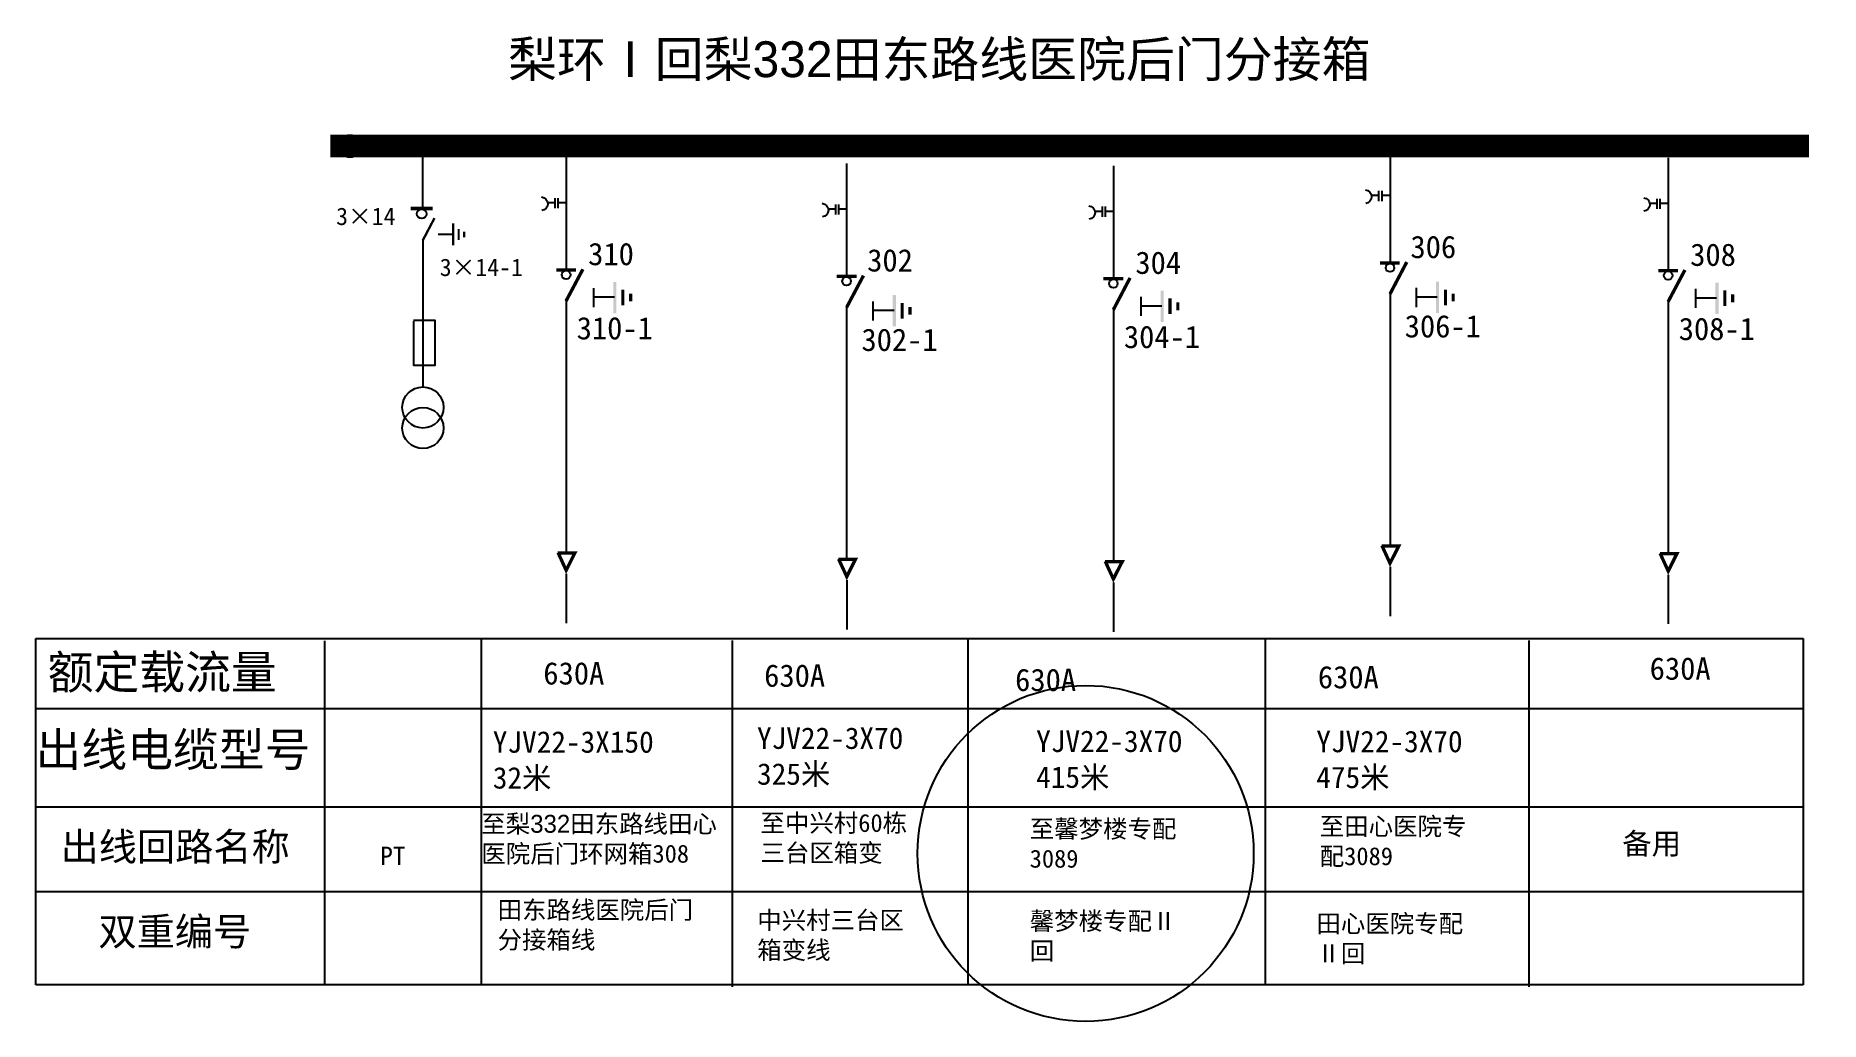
# Model space of a CAD drawing. Extents: x 149 to 870, y -471 to -13.
# Drawn here: x 719.9 to 869.3, y -366.7 to -284.2 of the extents above; entities that cross this region are included whole.
import ezdxf

# ---------------------------------------------------------------- set-up
doc = ezdxf.new("R2010")
doc.units = 0
doc.header["$LTSCALE"] = 0.774411
doc.linetypes.add('CENTER', pattern=[50.8, 31.75, -6.35, 6.35, -6.35])
doc.layers.get('0').update_dxf_attribs({"linetype": 'CONTINUOUS'})
doc.layers.add('2', color=7, linetype='CONTINUOUS')
doc.styles.add('hztxt_txtstyle_0.00_0_0', font='', dxfattribs={"bigfont": 'hztxt.shx'})
doc.styles.add('hztxt_txtstyle_1.88_0_0', font='simkai.ttf', dxfattribs={"height": 1.875})
doc.styles.add('hztxt_txtstyle_2.34_0_0', font='simkai.ttf', dxfattribs={"height": 2.34375})
doc.styles.add('hztxt_txtstyle_2.70_0_0', font='simkai.ttf', dxfattribs={"height": 2.7})
doc.styles.add('hztxt_txtstyle_2.81_0_0', font='simkai.ttf', dxfattribs={"height": 2.8125})
doc.styles.get('hztxt_txtstyle_0.00_0_0').set_extended_font_data('hztxt')

msp = doc.modelspace()

# ---------------------------------------------------------------- texts
at = {"color": 0, "linetype": 'Continuous', "style": 'hztxt_txtstyle_2.70_0_0'}
for s, p in [('3×14', (745.06, -300.03)), ('3×14-1', (753.73, -304.3))]:
    msp.add_text(s, height=1.461, dxfattribs=at).set_placement(p)
at = {"color": 0}
for s, height, style, p in [('310', 1.875, 'hztxt_txtstyle_1.88_0_0', (766.15, -303.39)), ('306', 1.875, 'hztxt_txtstyle_1.88_0_0', (834.96, -302.8)), ('308', 1.875, 'hztxt_txtstyle_1.88_0_0', (858.37, -303.45)), ('302', 1.875, 'hztxt_txtstyle_1.88_0_0', (789.5, -303.92)), ('304', 1.875, 'hztxt_txtstyle_1.88_0_0', (811.94, -304.12)), ('306-1', 1.875, 'hztxt_txtstyle_1.88_0_0', (834.48, -309.44)), ('310-1', 1.875, 'hztxt_txtstyle_1.88_0_0', (765.19, -309.6)), ('302-1', 1.875, 'hztxt_txtstyle_1.88_0_0', (789.02, -310.57)), ('304-1', 1.875, 'hztxt_txtstyle_1.88_0_0', (810.98, -310.33)), ('308-1', 1.875, 'hztxt_txtstyle_1.88_0_0', (857.41, -309.66)), ('额定载流量', 2.812, 'hztxt_txtstyle_2.81_0_0', (720.92, -338.86)), ('630A', 1.875, 'hztxt_txtstyle_1.88_0_0', (762.4, -338.49)), ('630A', 1.875, 'hztxt_txtstyle_1.88_0_0', (780.88, -338.68)), ('630A', 1.875, 'hztxt_txtstyle_1.88_0_0', (801.88, -339.04)), ('630A', 1.875, 'hztxt_txtstyle_1.88_0_0', (827.21, -338.81)), ('630A', 1.875, 'hztxt_txtstyle_1.88_0_0', (854.98, -338.09)), ('出线电缆型号', 2.812, 'hztxt_txtstyle_2.81_0_0', (719.9, -345.34)), ('出线回路名称', 2.344, 'hztxt_txtstyle_2.34_0_0', (722, -353.24)), ('双重编号', 2.344, 'hztxt_txtstyle_2.34_0_0', (725.17, -360.34))]:
    msp.add_text(s, height=height, dxfattribs=dict(at, style=style)).set_placement(p)
at = {"color": 0, "attachment_point": 1, "style": 'hztxt_txtstyle_0.00_0_0'}
for s, insert, char_height, width in [('{\\fSimSun|b0|i0|c134|p2;\\C256;梨环Ⅰ回\\C7;梨\\f\uffbfﾬￌﾣﾤ_GB2312|b0|i0|c134|p49;332\\fSimSun|b0|i0|c134|p2;田东路线医院后门分接箱}', (759.45, -284.65), 3, 102.7785), ('{\\fSimSun|b0|i0|c134|p2;YJV22-3X150 32米}', (758.17, -342.4), 1.8, 10.6857), ('{\\fSimSun|b0|i0|c134|p2;YJV22-3X70 325米}', (780.28, -342.08), 1.8, 10.6857), ('{\\fSimSun|b0|i0|c134|p2;YJV22-3X70 415米}', (803.64, -342.34), 1.8, 10.6857), ('{\\fSimSun|b0|i0|c134|p2;YJV22-3X70 475米}', (827.08, -342.36), 1.8, 10.6857), ('{\\fSimSun|b0|i0|c134|p2;至梨\\f\uffbfﾬￌﾣﾤ_GB2312|b0|i0|c134|p49;332\\fSimSun|b0|i0|c134|p2;田东路线田心医院后门环网箱308}', (757.21, -349.4), 1.5, 21.0286), ('{\\fSimSun|b0|i0|c134|p2;至中兴村60栋三台区箱变}', (780.57, -349.33), 1.5, 12.9623), ('{\\fSimSun|b0|i0|c134|p2;至田心医院专配3089}', (827.37, -349.61), 1.5, 12.9623), ('{\\fSimSun|b0|i0|c134|p2;至馨梦楼专配3089}', (803.1, -349.82), 1.5, 12.9623), ('{\\fSimSun|b0|i0|c134|p2;田东路线医院后门分接箱线}', (758.57, -356.61), 1.5, 17.2717), ('{\\fSimSun|b0|i0|c134|p2;中兴村三台区箱变线}', (780.3, -357.47), 1.5, 12.9623), ('{\\fSimSun|b0|i0|c134|p2;馨梦楼专配Ⅱ回}', (803.1, -357.54), 1.5, 12.9623), ('{\\fSimSun|b0|i0|c134|p2;田心医院专配Ⅱ回}', (827.09, -357.75), 1.5, 12.9623)]:
    msp.add_mtext(s, dxfattribs=dict(at, insert=insert, char_height=char_height, width=width))
at = {"color": 0, "linetype": 'Continuous', "insert": (748.76, -352.06), "char_height": 1.5388, "width": 9.4916, "attachment_point": 1, "style": 'hztxt_txtstyle_0.00_0_0'}
msp.add_mtext('{\\fSimSun|b0|i0|c134|p2;\\C7;PT}', dxfattribs=at)
at = {"layer": '2', "color": 0, "insert": (852.69, -350.91), "char_height": 2, "width": 10.7144, "attachment_point": 1, "style": 'hztxt_txtstyle_0.00_0_0'}
msp.add_mtext('{\\fSimSun|b0|i0|c134|p2;\\H0.9x;\\C256;备用}', dxfattribs=at)

# ---------------------------------------------------------------- blocks, each defined once
blk = doc.blocks.new('JD')
for points in [[(-2, 0.2), (-2, -0.2), (2, 0.2), (2, -0.2)], [(1, -1.2), (1, -0.8), (-1, -1.2), (-1, -0.8)], [(-0.5, -1.8), (-0.5, -2.2), (0.5, -1.8), (0.5, -2.2)]]:
    blk.add_trace(points)

# ---------------------------------------------------------------- linework, layer by layer
at = {"color": 0}
for p, q in [((833.25, -293.75), (833.25, -303.17)), ((752.29, -294.26), (752.29, -298.59)), ((764.3, -294.34), (764.3, -303.76)), ((787.78, -294.87), (787.78, -304.29)), ((810.1, -295.07), (810.1, -304.49)), ((856.52, -294.4), (856.52, -303.82)), ((752.31, -301.27), (752.31, -313.55)), ((753.6, -300.78), (754.84, -300.78)), ((766.6, -306.05), (768.36, -306.05)), ((833.25, -305.73), (833.25, -326.93)), ((835.44, -306.04), (837.21, -306.04)), ((858.82, -306.11), (860.58, -306.11)), ((764.3, -306.32), (764.3, -327.52)), ((787.78, -306.85), (787.78, -328.05)), ((789.98, -307.16), (791.75, -307.16)), ((810.1, -307.05), (810.1, -328.24)), ((812.39, -306.78), (814.16, -306.78)), ((856.52, -306.38), (856.52, -327.58)), ((719.92, -363.64), (719.93, -334.64)), ((719.93, -334.64), (867.82, -334.64)), ((744.09, -334.83), (744.09, -363.63)), ((778.19, -334.8), (778.19, -363.79)), ((797.93, -334.64), (797.93, -363.63)), ((822.79, -334.64), (822.79, -363.63)), ((844.87, -334.8), (844.87, -363.8)), ((867.82, -334.64), (867.82, -363.64)), ((719.99, -340.49), (867.82, -340.49)), ((719.99, -348.74), (867.82, -348.74)), ((719.99, -355.82), (867.82, -355.82)), ((867.82, -363.63), (719.92, -363.63))]:
    msp.add_line(p, q, dxfattribs=at)
at = {"color": 0, "linetype": 'CENTER'}
for p, q in [((764.31, -329.24), (764.31, -333.36)), ((787.79, -329.77), (787.79, -333.89)), ((810.1, -329.96), (810.1, -334.08)), ((833.25, -328.64), (833.25, -332.76)), ((856.53, -329.3), (856.53, -333.42))]:
    msp.add_line(p, q, dxfattribs=at)
at = {"color": 0, "linetype": 'Continuous'}
msp.add_line((757.21, -334.63), (757.21, -363.63), dxfattribs=at)
at = {"color": 0}
for points, const_width in [([(744.59, -293.41), (868.32, -293.41)], 1.88), ([(751.3, -298.65), (753.14, -298.65)], 0.313), ([(752.31, -301.32), (753.29, -299.45)], 0.197), ([(832.42, -303.2), (834.07, -303.2)], 0.281), ([(833.25, -305.8), (834.65, -303.13)], 0.281), ([(763.48, -303.8), (765.13, -303.8)], 0.281), ([(764.3, -306.39), (765.71, -303.73)], 0.281), ([(786.96, -304.33), (788.61, -304.33)], 0.281), ([(787.78, -306.92), (789.19, -304.26)], 0.281), ([(809.27, -304.52), (810.93, -304.52)], 0.281), ([(810.1, -307.12), (811.5, -304.45)], 0.281), ([(855.69, -303.86), (857.35, -303.86)], 0.281), ([(856.52, -306.45), (857.93, -303.79)], 0.281), ([(832.55, -326.89), (833.99, -326.89), (833.25, -328.34), (832.57, -326.86)], 0.281), ([(763.61, -327.48), (765.04, -327.48), (764.31, -328.93), (763.63, -327.45)], 0.281), ([(787.09, -328.01), (788.52, -328.01), (787.79, -329.46), (787.11, -327.99)], 0.281), ([(809.4, -328.21), (810.84, -328.21), (810.1, -329.66), (809.42, -328.18)], 0.281), ([(855.83, -327.54), (857.26, -327.54), (856.53, -328.99), (855.85, -327.51)], 0.281)]:
    msp.add_lwpolyline(points, dxfattribs=dict(at, const_width=const_width))
for points in [[(831.2, -297.09, -0.877934), (831.22, -298.23)], [(762.26, -297.68, -0.877934), (762.28, -298.82)], [(785.74, -298.21, -0.877934), (785.76, -299.35)], [(808.05, -298.41, -0.877934), (808.08, -299.55)], [(854.48, -297.74, -0.877934), (854.5, -298.88)]]:
    msp.add_lwpolyline(points, format="xyb", dxfattribs=at)
for points in [[(832.3, -297.18), (832.3, -298.03)], [(832.56, -297.18), (832.56, -298.03)], [(763.36, -298.16), (762.77, -298.16)], [(763.36, -297.77), (763.36, -298.62)], [(763.62, -297.77), (763.62, -298.62)], [(764.3, -298.16), (763.62, -298.16)], [(786.84, -298.3), (786.84, -299.16)], [(787.1, -298.3), (787.1, -299.16)], [(809.15, -298.49), (809.15, -299.35)], [(809.41, -298.49), (809.41, -299.35)], [(832.3, -297.57), (831.71, -297.57)], [(833.24, -297.57), (832.56, -297.57)], [(855.58, -298.22), (854.99, -298.22)], [(855.58, -297.83), (855.58, -298.68)], [(855.84, -297.83), (855.84, -298.68)], [(856.52, -298.22), (855.84, -298.22)], [(786.84, -298.7), (786.25, -298.7)], [(787.78, -298.7), (787.1, -298.7)], [(809.15, -298.89), (808.56, -298.89)], [(810.09, -298.89), (809.41, -298.89)], [(766.6, -305.3), (766.6, -306.91)], [(812.39, -306.03), (812.39, -307.64)], [(835.44, -305.29), (835.44, -306.9)], [(858.82, -305.36), (858.82, -306.97)], [(789.98, -306.42), (789.98, -308.02)], [(751.53, -308.07), (751.53, -311.75), (753.35, -311.75), (753.35, -308.03), (751.53, -308.03)]]:
    msp.add_lwpolyline(points, dxfattribs=at)
for centre, radius in [((746.22, -293.43), 0.933), ((752.22, -299.09), 0.401), ((764.3, -304.19), 0.36), ((787.78, -304.73), 0.36), ((810.1, -304.92), 0.36), ((833.25, -303.6), 0.36), ((856.52, -304.26), 0.36)]:
    msp.add_circle(centre, radius, dxfattribs=at)
at = {"color": 1, "linetype": 'Continuous'}
msp.add_circle((807.78, -352.63), 14.06, dxfattribs=at)
at = {"layer": '2', "color": 0}
for centre in [(752.32, -315.3), (752.32, -317.02)]:
    msp.add_circle(centre, 1.72, dxfattribs=at)

# ---------------------------------------------------------------- block references
at = {"color": 0, "rotation": 90}
for p, xscale, yscale, zscale in [((754.86, -300.82), 0.4600705460528616, 0.4600705460528616, 0.4600705460529209), ((768.39, -306.1), 0.65625, 0.65625, 0.65625), ((791.77, -307.21), 0.65625, 0.65625, 0.65625), ((814.18, -306.83), 0.65625, 0.65625, 0.65625), ((837.23, -306.09), 0.65625, 0.65625, 0.65625), ((860.61, -306.16), 0.65625, 0.65625, 0.65625)]:
    msp.add_blockref('JD', p, dxfattribs=dict(at, xscale=xscale, yscale=yscale, zscale=zscale))

msp.set_redraw_order([(e.dxf.handle, doc.entitydb.next_handle()) for e in msp.query("TEXT MTEXT ATTDEF DIMENSION ARC_DIMENSION")])  # texts and dimensions are drawn at this point

doc.saveas('drawing.dxf')
